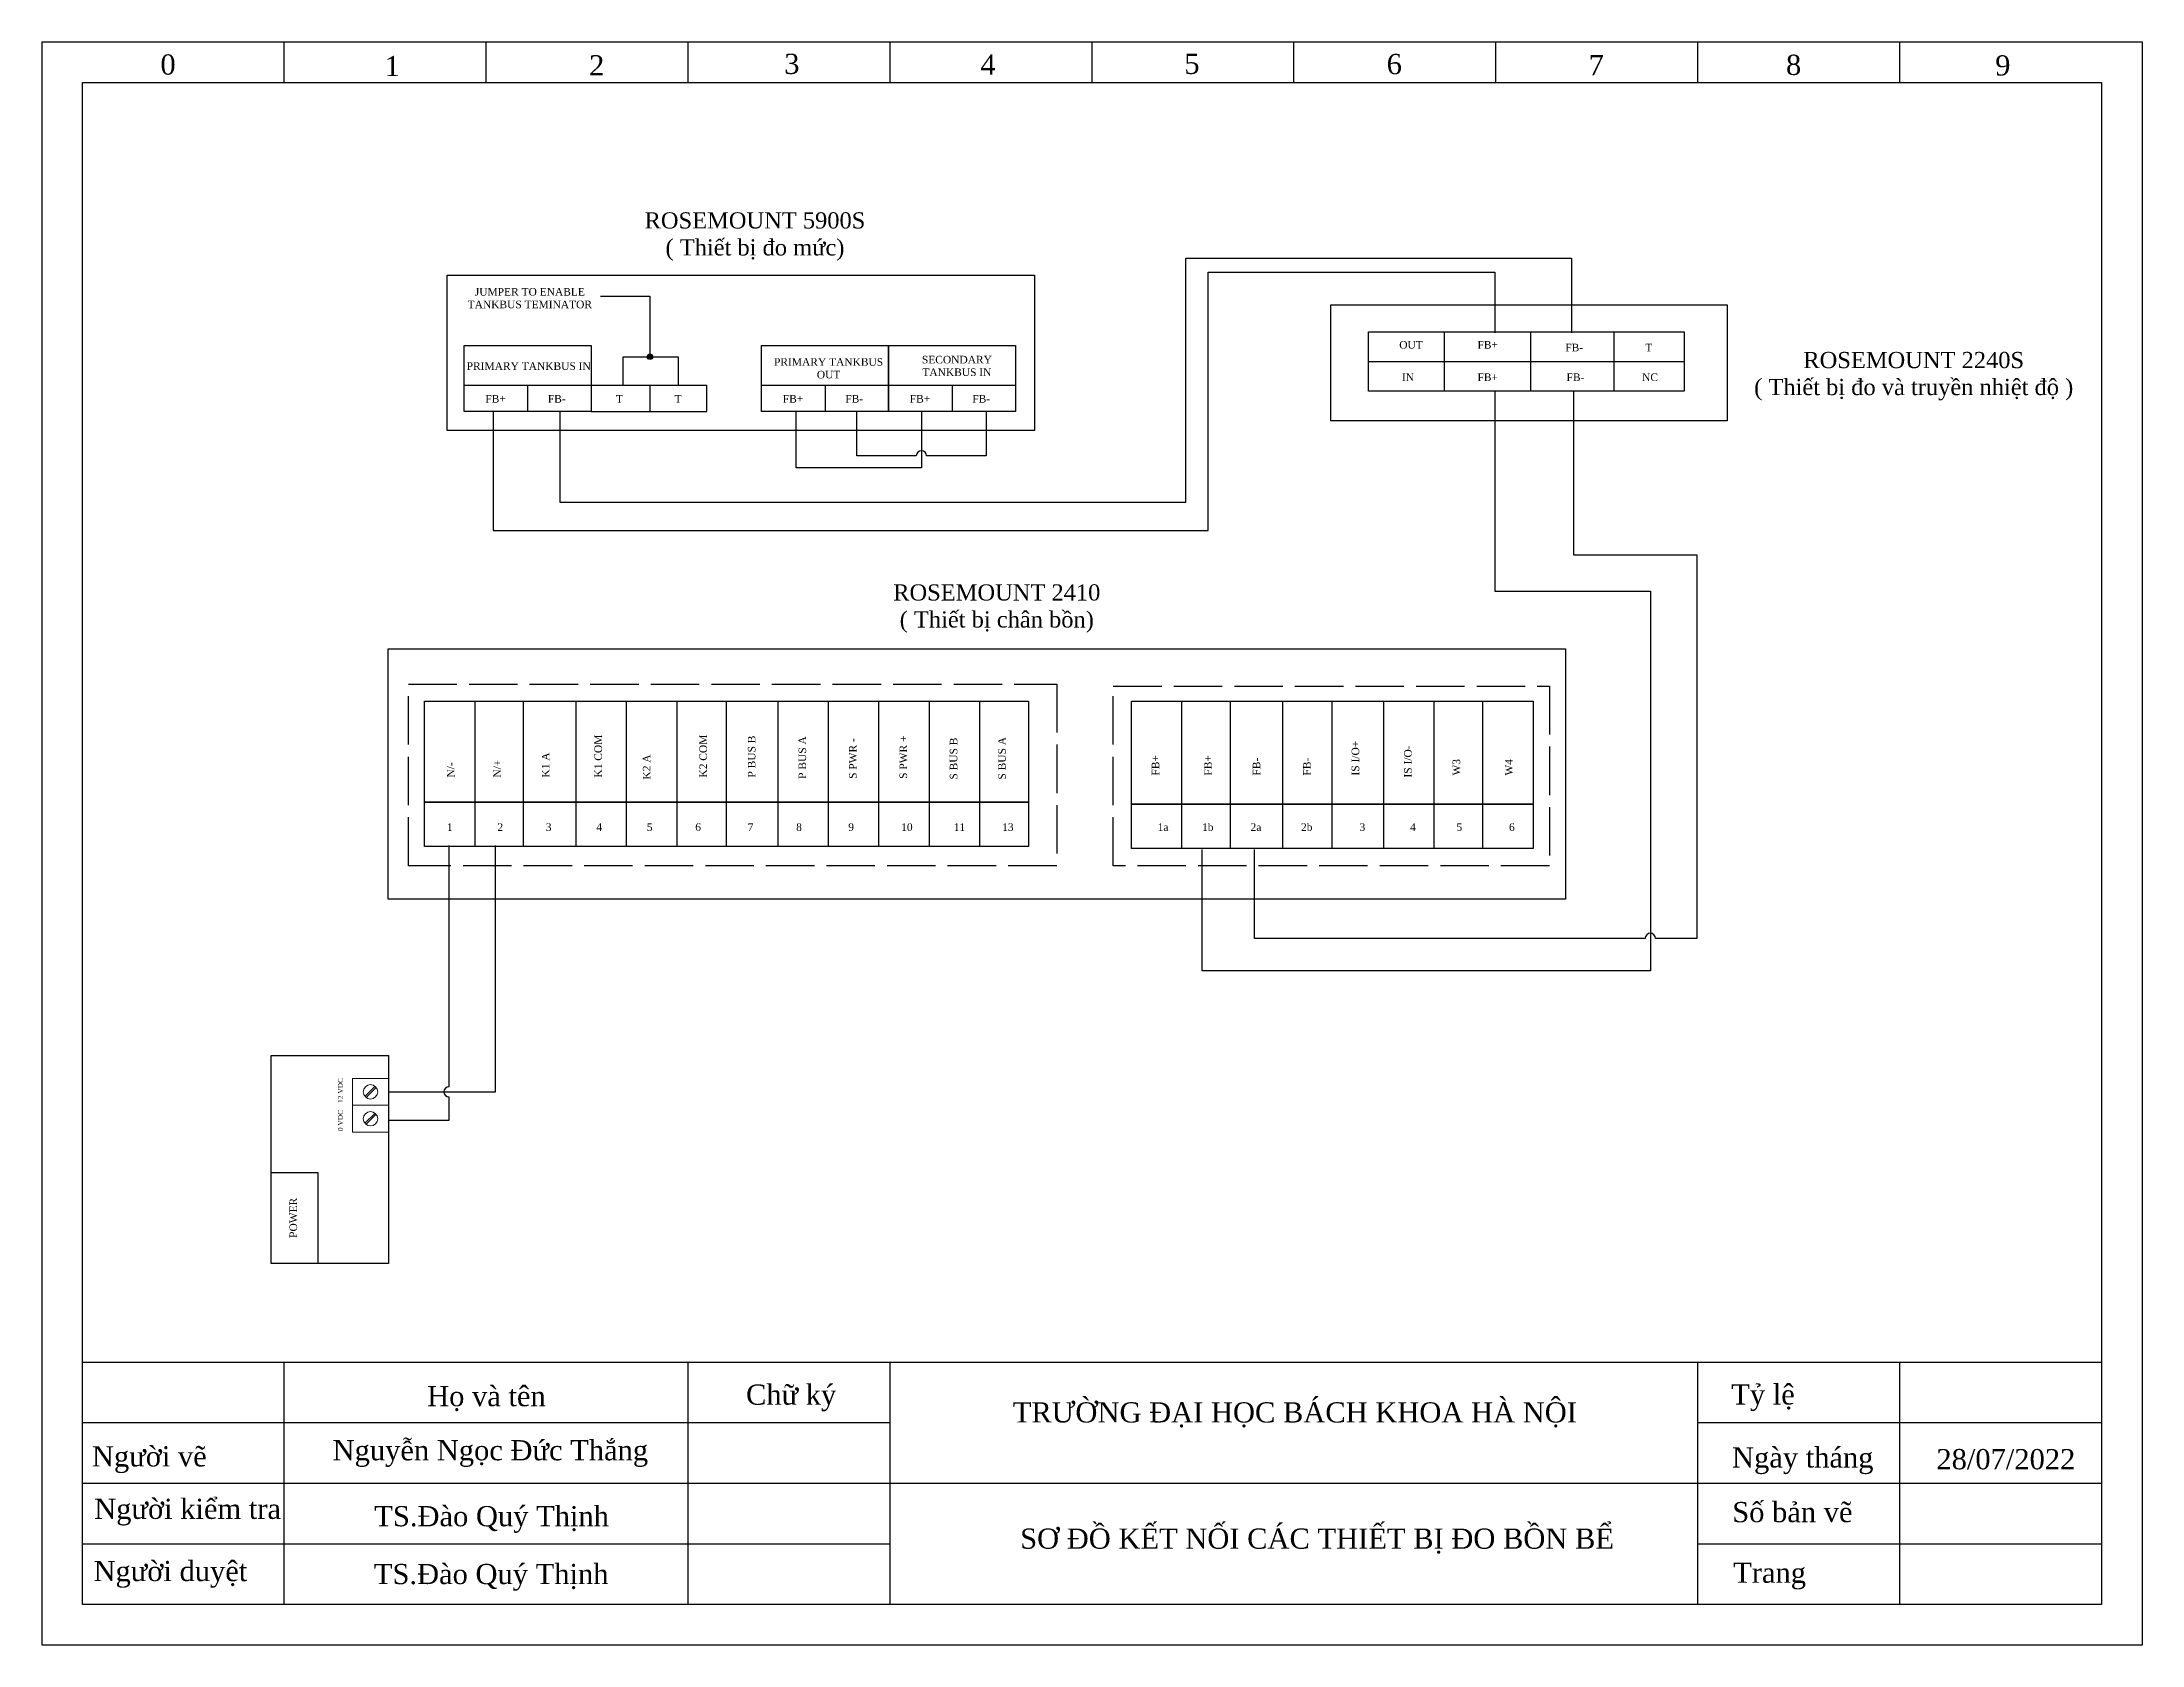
# Model space of a CAD drawing. Header units: inches. Extents: x 1440 to 4102, y 4 to 1474.
# Drawn here: x 2094 to 2614, y 6 to 402 of the extents above; entities that cross this region are included whole.
import ezdxf

# ---------------------------------------------------------------- set-up
doc = ezdxf.new("R2010")
doc.units = ezdxf.units.IN
doc.header["$MEASUREMENT"] = 0
doc.linetypes.add('ACAD_ISO02W100', pattern=[15, 12, -3])
doc.linetypes.add('CONTINOUS', pattern=[0])
for name, color, linetype, lineweight in [('11', 7, 'CONTINOUS', 5), ('Net chu', 240, 'Continuous', 25), ('Net gach', 7, 'ACAD_ISO02W100', 25), ('Net vien', 5, 'Continuous', 25), ('P', 250, 'Continuous', 9)]:
    doc.layers.add(name, color=color, linetype=linetype, lineweight=lineweight)
doc.layers.add('SYMS', color=7, linetype='Continuous')
doc.layers.add('YEL_14_THHN', color=2, linetype='Continuous')
doc.styles.get("Standard").update_dxf_attribs({"font": 'times.ttf', "height": 5})

msp = doc.modelspace()

# ---------------------------------------------------------------- texts
at = {"color": 150, "attachment_point": 1}
for s, width, heights, insert, char_height in [('\\pxqc;ROSEMOUNT 5900S \\P( Thiết bị đo mức)', 54.0568, [0], (2243.73, 360.32), 4.0084), ('\\pxqc;JUMPER TO ENABLE TANKBUS TEMINATOR', 34.1418, [0], (2197.94, 341.57), 1.8767), ('OUT', 6.1068, [0], (2430.3, 328.44), 1.877), ('FB+', 6.1068, [0], (2449.67, 328.44), 1.877), ('FB-', 6.1068, [0], (2471.41, 327.77), 1.877), ('T', 6.1068, [0], (2491.23, 327.77), 1.88), ('PRIMARY TANKBUS IN', 29.997, [0], (2199.38, 323.17), 1.8767), ('PRIMARY TANKBUS IN', 29.997, [0], (2199.38, 323.17), 1.8767), ('\\pxqc;PRIMARY TANKBUS OUT', 28.8536, [0], (2274.56, 324.19), 1.8767), ('\\pxqc;SECONDARY TANKBUS IN', 29.997, [5.05], (2305.76, 324.78), 1.8767), ('\\pxqc;ROSEMOUNT 2240S \\P( Thiết bị đo và truyền nhiệt độ )', 79.0141, [0], (2518.18, 325.74), 4.0084), ('IN', 6.1068, [0], (2430.97, 320.42), 1.877), ('FB+', 6.1068, [0], (2449.67, 320.42), 1.877), ('FB-', 6.1068, [0], (2471.72, 320.42), 1.877), ('NC', 6.1068, [0], (2490.43, 320.42), 1.877), ('FB+', 6.1068, [0], (2203.99, 315.07), 1.877), ('FB+', 6.1068, [0], (2203.99, 315.07), 1.877), ('FB-', 6.1068, [0], (2219.47, 315.07), 1.877), ('FB-', 6.1068, [0], (2219.47, 315.07), 1.877), ('T', 6.1068, [0], (2236.32, 315.07), 1.88), ('T', 6.1068, [0], (2250.86, 315.07), 1.88), ('FB+', 6.1068, [0], (2277.65, 315.07), 1.877), ('FB-', 6.1068, [0], (2293.13, 315.07), 1.877), ('FB+', 6.1068, [0], (2309.08, 315.07), 1.877), ('FB-', 6.1068, [0], (2324.57, 315.07), 1.877), ('\\pxqc;ROSEMOUNT 2410 \\P( Thiết bị chân bồn)', 55.4743, [0], (2302.9, 268.18), 4.0084), ('1', 6.1068, [0], (2194.47, 209), 1.88), ('2', 6.1068, [0], (2206.97, 209), 1.88), ('3', 6.1068, [0], (2218.97, 209), 1.88), ('4', 6.1068, [0], (2231.47, 209), 1.88), ('5', 6.1068, [0], (2243.97, 209), 1.88), ('6', 6.1068, [0], (2255.97, 209), 1.88), ('7', 6.1068, [0], (2268.97, 209), 1.88), ('8', 6.1068, [0], (2280.97, 209), 1.88), ('9', 6.1068, [0], (2293.86, 209), 1.88), ('10', 6.1068, [0], (2306.97, 209), 1.877), ('11', 6.1068, [0], (2319.97, 209), 1.877), ('13', 6.1068, [0], (2331.97, 209), 1.877), ('1a', 6.1068, [0], (2370.47, 209), 1.877), ('1b', 6.1068, [0], (2381.47, 209), 1.877), ('2a', 6.1068, [0], (2393.47, 209), 1.877), ('2b', 6.1068, [0], (2405.97, 209), 1.877), ('3', 6.1068, [0], (2420.47, 209), 1.88), ('4', 6.1068, [0], (2432.97, 209), 1.88), ('5', 6.1068, [0], (2444.47, 209), 1.88), ('6', 6.1068, [0], (2457.47, 209), 1.88)]:
    msp.add_mtext_dynamic_manual_height_columns(s, width=width, gutter_width=23.46, heights=heights, dxfattribs=dict(at, insert=insert, char_height=char_height))
at = {"color": 150, "attachment_point": 1, "rotation": 90}
for s, width, insert, char_height in [('K1 COM', 11.8941, (2231, 220.33), 1.877), ('K2 COM', 11.8941, (2257, 220.33), 1.877), ('P BUS B', 11.9141, (2269, 220.33), 1.877), ('P BUS A', 11.9141, (2281.55, 220), 1.877), ('S PWR -', 11.9141, (2294.05, 220), 1.877), ('S PWR +', 11.9141, (2306.55, 220), 1.877), ('S BUS B', 11.9141, (2319, 219.83), 1.877), ('S BUS A', 11.9141, (2331, 219.83), 1.877), ('IS I/O+', 11.2722, (2418.5, 220.83), 1.877), ('N/-', 6.1068, (2194.5, 220.33), 1.877), ('N/+', 6.1068, (2206, 220.33), 1.877), ('K1 A', 6.1068, (2218, 220.33), 1.877), ('K2 A', 6.1068, (2243, 219.83), 1.877), ('FB+', 6.1068, (2369, 220.83), 1.877), ('FB+', 6.1068, (2382, 220.83), 1.877), ('FB-', 6.1068, (2394, 220.83), 1.877), ('FB-', 6.1068, (2406.5, 220.83), 1.877), ('IS I/O-', 11.2722, (2431.5, 220.33), 1.877), ('W3', 6.1068, (2443.5, 220.83), 1.877), ('W4', 6.1068, (2456.5, 220.83), 1.877), ('12 VDC', 9.4868, (2167.5, 139.76), 1.2), ('0 VDC', 9.4868, (2167.5, 132.76), 1.2), ('POWER ', 11.8941, (2155.5, 106.33), 1.877)]:
    msp.add_mtext_dynamic_manual_height_columns(s, width=width, gutter_width=23.46, heights=[0], dxfattribs=dict(at, insert=insert, char_height=char_height))
at = {"layer": 'Net chu', "char_height": 5, "attachment_point": 1}
for s, width, insert in [('28/07/2022', 6.1952, (2563.3, 54.02)), ('\\pxqc;TS.Đào Quý Thịnh', 58.5505, (2176.27, 39.91)), ('SƠ ĐỒ KẾT NỐI CÁC THIẾT BỊ ĐO BỒN BỂ', 146.174, (2336.42, 34.35)), ('\\pxqc;TS.Đào Quý Thịnh', 58.5505, (2176.16, 25.58))]:
    msp.add_mtext_dynamic_manual_height_columns(s, width=width, gutter_width=25, heights=[0], dxfattribs=dict(at, insert=insert))

# ---------------------------------------------------------------- blocks, each defined once
blk = doc.blocks.new('DATN')
at = {"layer": 'Net vien'}
for p, q in [((50, 377), (50, 387)), ((100, 377), (100, 387)), ((150, 377), (150, 387)), ((200, 377), (200, 387)), ((250, 377), (250, 387)), ((300, 377), (300, 387)), ((350, 377), (350, 387)), ((400, 377), (400, 387)), ((400, 377), (400, 387)), ((400, 377), (400, 387)), ((400, 377), (400, 387)), ((400, 377), (400, 387)), ((400, 377), (400, 387)), ((400, 377), (400, 387)), ((400, 377), (400, 387)), ((450, 377), (450, 387)), ((0, 0), (0, 377)), ((0, 377), (500, 377)), ((500, 377), (500, 0)), ((500, 60), (0, 60)), ((50, 0), (50, 60)), ((150, 0), (150, 60)), ((200, 0), (200, 60)), ((400, 0), (400, 60)), ((450, 0), (450, 60)), ((200, 45), (0, 45)), ((500, 45), (400, 45)), ((500, 30), (0, 30)), ((200, 15), (0, 15)), ((500, 15), (400, 15)), ((500, 0), (0, 0)), ((500, 0), (0, 0))]:
    blk.add_line(p, q, dxfattribs=at)
blk.add_lwpolyline([(-10, -10), (-10, 387), (510, 387), (510, -10), (-10, -10)], close=True, dxfattribs=at)
at = {"layer": 'Net chu', "char_height": 5, "attachment_point": 1}
for s, width, insert in [('0', 5.5431, (19.32, 383.92)), ('1', 5.5431, (74.86, 383.54)), ('2', 5.5431, (125.47, 383.73)), ('3', 5.5431, (173.79, 384.09)), ('4', 5.5431, (222.35, 383.89)), ('5', 5.5431, (272.86, 384.09)), ('6', 5.5431, (322.96, 384.04)), ('7', 5.5431, (372.97, 383.78)), ('8', 5.5431, (421.84, 383.84)), ('9', 5.5431, (473.65, 383.71)), ('\\pxqc;Họ và tên', 58.6836, (70.7, 54.14)), ('\\pxqc;Chữ ký', 33.3231, (158.83, 54.51)), ('\\pxql;Tỷ lệ', 33.3231, (408.29, 54.56)), ('\\pxqc;TRƯỜNG ĐẠI HỌC BÁCH KHOA HÀ NỘI', 142.8898, (228.78, 50.11)), ('\\pxql;Người vẽ', 41.5076, (2.36, 39.22)), ('\\pxqc;Nguyễn Ngọc Đức Thắng', 92.8933, (54.57, 40.74)), ('\\pxql;Ngày tháng', 36.6969, (408.48, 38.95)), ('\\pxql;Người kiểm tra', 45.5789, (2.92, 26.23)), ('\\pxql;Số bản vẽ', 33.3231, (408.53, 25.42)), ('\\pxql;Người duyệt', 41.5076, (2.75, 10.82)), ('\\pxql;Trang', 33.3231, (408.76, 10.41))]:
    blk.add_mtext_dynamic_manual_height_columns(s, width=width, gutter_width=25, heights=[0], dxfattribs=dict(at, insert=insert))
blk = doc.blocks.new('WDDOT')
for radius in [0.72, 0.449, 0.223]:
    blk.add_circle((0, 0), radius)

# ---------------------------------------------------------------- linework, layer by layer
for p, q in [((2232.53, 339.57), (2244.73, 339.57)), ((2244.73, 339.57), (2244.73, 324.55)), ((2441.38, 330.7), (2441.38, 316)), ((2462.76, 330.7), (2462.76, 316)), ((2483.47, 330.7), (2483.47, 316)), ((2238.16, 317.52), (2238.16, 324.55)), ((2238.16, 324.55), (2251.77, 324.55)), ((2251.77, 324.55), (2251.77, 317.52)), ((2422.67, 323.35), (2500.84, 323.35)), ((2198.75, 317.52), (2230.19, 317.52)), ((2198.75, 317.52), (2230.19, 317.52)), ((2214.47, 317.52), (2214.47, 310.95)), ((2214.47, 317.52), (2214.47, 310.95)), ((2230.19, 317.52), (2258.81, 317.52)), ((2244.73, 317.52), (2244.73, 310.95)), ((2258.81, 310.95), (2258.81, 317.52)), ((2272.41, 317.52), (2303.85, 317.52)), ((2288.13, 317.52), (2288.13, 310.95)), ((2303.85, 317.52), (2335.28, 317.52)), ((2319.57, 317.52), (2319.57, 310.95)), ((2230.19, 310.95), (2258.81, 310.95)), ((2201.47, 203.23), (2201.47, 239.23)), ((2213.47, 203.23), (2213.47, 239.23)), ((2226.47, 203.23), (2226.47, 239.23)), ((2238.97, 203.23), (2238.97, 239.23)), ((2251.47, 203.23), (2251.47, 239.23)), ((2263.72, 203.23), (2263.72, 239.23)), ((2276.47, 203.23), (2276.47, 239.23)), ((2288.97, 203.23), (2288.97, 239.23)), ((2301.47, 203.23), (2301.47, 239.23)), ((2313.97, 203.23), (2313.97, 239.23)), ((2326.47, 203.23), (2326.47, 239.23)), ((2376.47, 202.73), (2376.47, 239.23)), ((2388.47, 202.73), (2388.47, 239.23)), ((2401.47, 202.73), (2401.47, 239.23)), ((2413.72, 202.73), (2413.72, 239.23)), ((2426.47, 202.73), (2426.47, 239.23)), ((2438.97, 202.73), (2438.97, 239.23)), ((2450.97, 202.73), (2450.97, 239.23)), ((2151, 122.5), (2151, 122.5)), ((2151, 122.5), (2162.5, 122.5)), ((2162.5, 122.5), (2162.5, 100))]:
    msp.add_line(p, q)
for points in [[(2194.53, 344.73), (2339.97, 344.73), (2339.97, 306.25), (2194.53, 306.25)], [(2413.32, 337.38), (2511.53, 337.38), (2511.53, 308.65), (2413.32, 308.65)], [(2422.67, 330.7), (2500.84, 330.7), (2500.84, 316), (2422.67, 316)], [(2198.75, 327.37), (2230.19, 327.37), (2230.19, 310.95), (2198.75, 310.95)], [(2198.75, 327.37), (2230.19, 327.37), (2230.19, 310.95), (2198.75, 310.95)], [(2272.41, 327.37), (2303.85, 327.37), (2303.85, 310.95), (2272.41, 310.95)], [(2303.85, 327.37), (2335.28, 327.37), (2335.28, 310.95), (2303.85, 310.95)], [(2179.97, 252.23), (2471.47, 252.23), (2471.47, 190.23), (2179.97, 190.23)], [(2188.97, 239.23), (2338.47, 239.23), (2338.47, 214.23), (2188.97, 214.23)], [(2363.97, 239.23), (2463.47, 239.23), (2463.47, 213.73), (2363.97, 213.73)], [(2188.97, 214.23), (2338.47, 214.23), (2338.47, 203.23), (2188.97, 203.23)], [(2363.97, 213.73), (2463.47, 213.73), (2463.47, 202.73), (2363.97, 202.73)], [(2151, 151.5), (2180, 151.5), (2180, 100), (2151, 100)]]:
    msp.add_lwpolyline(points, close=True)
at = {"layer": '11', "linetype": 'Continuous'}
for points in [[(2180, 145.83), (2180, 139.16), (2171.13, 139.16), (2171.13, 145.83)], [(2180, 139.16), (2180, 132.5), (2171.13, 132.5), (2171.13, 139.16)]]:
    msp.add_lwpolyline(points, close=True, dxfattribs=at)
at = {"layer": 'Net gach'}
for points in [[(2184.97, 243.5), (2345.47, 243.5), (2345.47, 198.5), (2184.97, 198.5)], [(2359.47, 243), (2467.47, 243), (2467.47, 198.5), (2359.47, 198.5)]]:
    msp.add_lwpolyline(points, close=True, dxfattribs=at)
at = {"layer": 'P', "color": 0, "linetype": 'Continuous'}
for points in [[(2176.68, 143.88), (2174.18, 141.38)], [(2174.45, 141.11), (2176.95, 143.61)], [(2176.68, 137.22), (2174.18, 134.72)], [(2174.45, 134.45), (2176.95, 136.95)]]:
    msp.add_lwpolyline(points, dxfattribs=at)
for centre in [(2175.56, 142.5), (2175.56, 135.83)]:
    msp.add_circle(centre, 1.78, dxfattribs=at)
at = {"layer": 'YEL_14_THHN'}
for p, q in [((2377.47, 288.5), (2377.47, 349)), ((2377.47, 349), (2472.97, 349)), ((2472.97, 349), (2472.97, 330.5)), ((2382.97, 281.5), (2382.97, 345.5)), ((2382.97, 345.5), (2453.97, 345.5)), ((2453.97, 345.5), (2453.97, 330.5)), ((2453.97, 316), (2453.97, 266.5)), ((2473.47, 316), (2473.47, 275.5)), ((2205.97, 310.95), (2205.97, 281.5)), ((2222.47, 310.95), (2222.47, 288.5)), ((2280.97, 297), (2280.97, 311)), ((2295.97, 300), (2295.97, 311)), ((2311.97, 310.95), (2311.97, 297)), ((2327.97, 310.95), (2327.97, 300)), ((2311.97, 297), (2280.97, 297)), ((2310.7, 300), (2295.97, 300)), ((2327.97, 300), (2313.24, 300)), ((2222.47, 288.5), (2377.47, 288.5)), ((2205.97, 281.5), (2382.97, 281.5)), ((2473.47, 275.5), (2503.97, 275.5)), ((2503.97, 275.5), (2503.97, 180.5)), ((2453.97, 266.5), (2492.47, 266.5)), ((2492.47, 266.5), (2492.47, 172.5)), ((2195, 143.77), (2195, 203.5)), ((2206.5, 142.5), (2206.5, 203.5)), ((2381.47, 172.5), (2381.47, 202.5)), ((2394.47, 180.5), (2394.47, 202.5)), ((2491.2, 180.5), (2394.47, 180.5)), ((2503.97, 180.5), (2493.74, 180.5)), ((2492.47, 172.5), (2381.47, 172.5)), ((2180, 142.5), (2206.5, 142.5)), ((2195, 135.5), (2195, 141.23)), ((2180, 135.5), (2195, 135.5))]:
    msp.add_line(p, q, dxfattribs=at)
for centre, start, end in [((2311.97, 300), 0, 180), ((2492.47, 180.5), 0, 180), ((2195, 142.5), 90, 270)]:
    msp.add_arc(centre, 1.27, start, end, dxfattribs=at)

# ---------------------------------------------------------------- block references
at = {"layer": 'Net chu'}
msp.add_blockref('DATN', (2104.22, 15.5), dxfattribs=at)
at = {"layer": 'SYMS', "xscale": 0.9383440772889546, "yscale": 0.9383440772889546, "zscale": 0.9383440772889546}
msp.add_blockref('WDDOT', (2244.73, 324.55), dxfattribs=at)

msp.set_redraw_order([(e.dxf.handle, doc.entitydb.next_handle()) for e in msp.query("TEXT MTEXT ATTDEF DIMENSION ARC_DIMENSION")])  # texts and dimensions are drawn at this point

doc.saveas('drawing.dxf')
